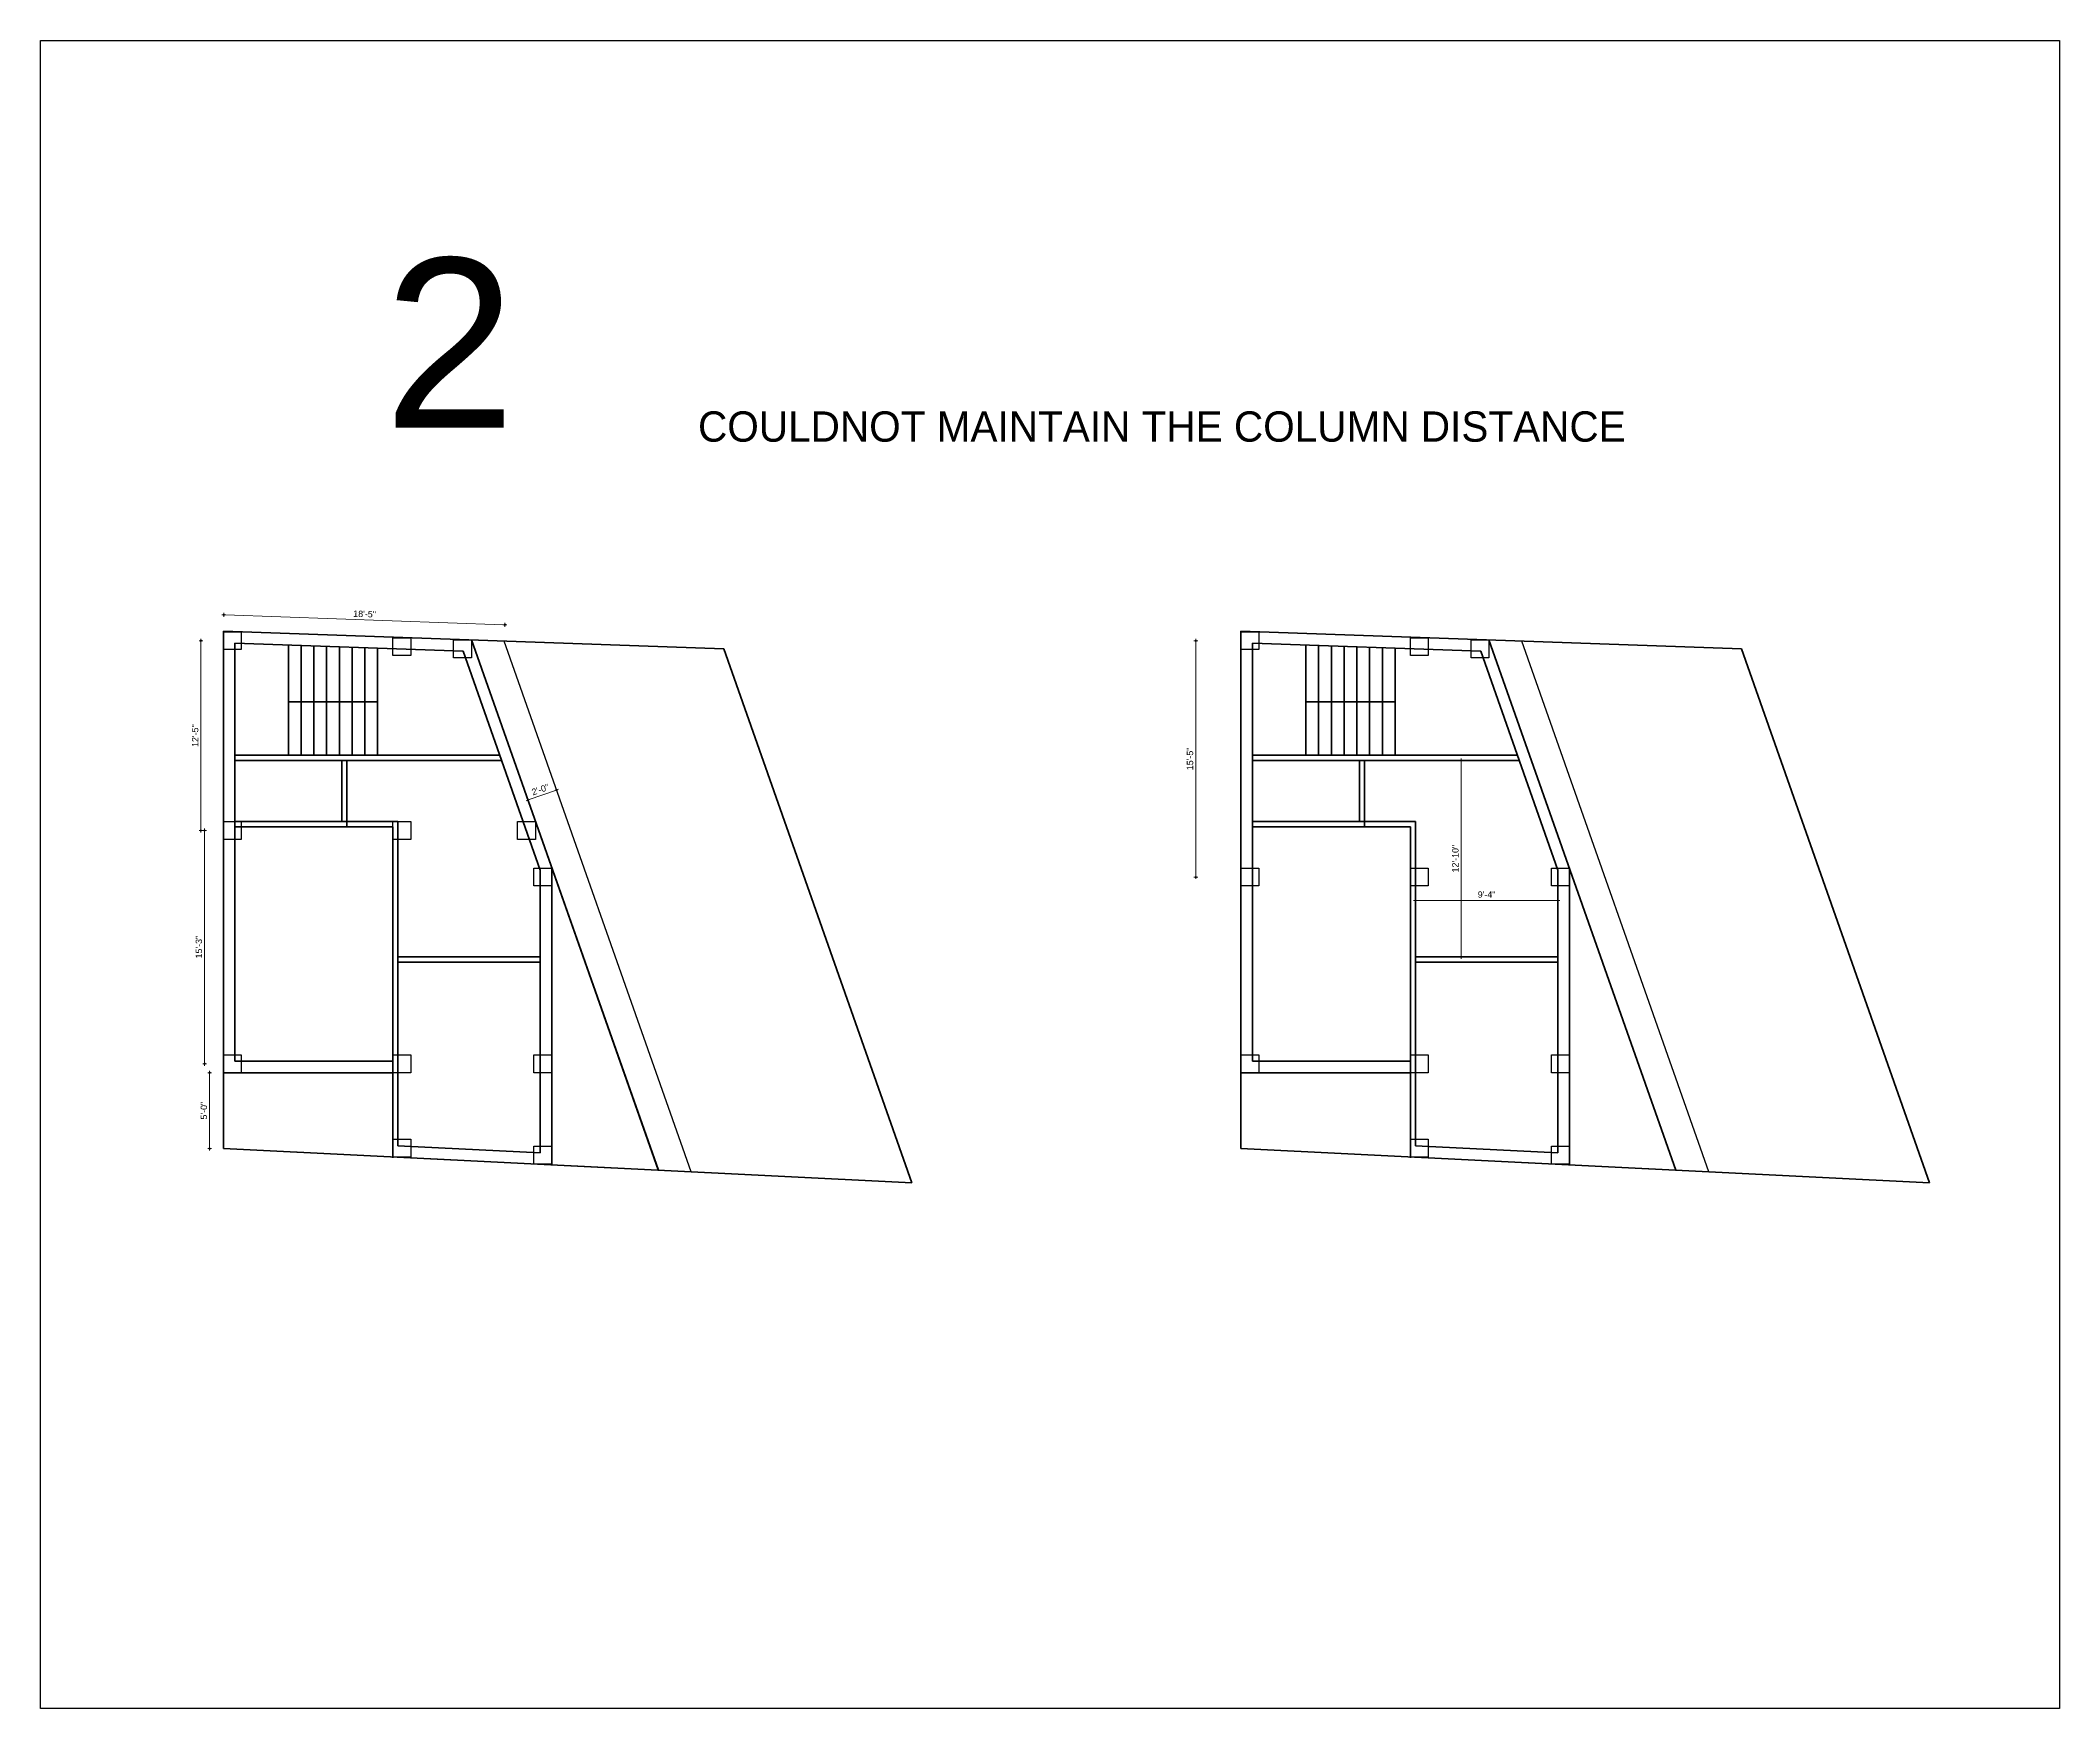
# Model space of a CAD drawing. Header units: inches. Extents: x -4105 to 11866, y -15821 to -3174.
# Drawn here: x 6352 to 7937, y -14420 to -13111 of the extents above; entities that cross this region are included whole.
import ezdxf

# ---------------------------------------------------------------- set-up
doc = ezdxf.new("R2010")
doc.units = ezdxf.units.IN
doc.header["$LTSCALE"] = 0.5
doc.header["$MEASUREMENT"] = 0
doc.header["$PDMODE"] = 66
for name, color, linetype, lineweight in [('Ele', 7, 'Continuous', 30), ('hatch', 9, 'Continuous', 0), ('ns_WALL', 21, 'Continuous', 40), ('Toilet', 7, 'Continuous', 25)]:
    doc.layers.add(name, color=color, linetype=linetype, lineweight=lineweight)
doc.styles.add('arial', font='arial.ttf')
doc.styles.get("Standard").update_dxf_attribs({"font": 'arial.ttf'})
doc.dimstyles.new('S8', dxfattribs={"dimtxt": 5, "dimasz": 1, "dimexe": 6, "dimexo": 18, "dimgap": 1.9375, "dimtad": 1, "dimdec": 0, "dimzin": 3, "dimdsep": 46, "dimlunit": 4, "dimtxsty": 'Standard', "dimblk": 'dot 2', "dimcen": 12, "dimse1": 1, "dimse2": 1, "dimclrd": 1, "dimclre": 1, "dimclrt": 256, "dimadec": 0, "dimazin": 0, "dimtfac": 0.75, "dimtdec": 0, "dimtix": 1, "dimtmove": 1, "dimatfit": 3, "dimldrblk": 'DOT', "dimfxl": 1, "dimtolj": 1, "dimtzin": 0, "dimlwd": 9, "dimlwe": 9, "dimarcsym": 0})

msp = doc.modelspace()

# ---------------------------------------------------------------- texts
at = {"layer": 'Ele', "color": 0, "ltscale": 2, "insert": (7232.4, -13402), "char_height": 23.78, "attachment_point": 2, "style": 'arial'}
msp.add_mtext('{\\fCentury Gothic|b0|i0|c0|p34;COULDNOT MAINTAIN THE COLUMN DISTANCE}', dxfattribs=at)
at = {"layer": 'ns_WALL', "insert": (6621.9, -13281.9), "char_height": 133, "attachment_point": 1}
msp.add_mtext_dynamic_manual_height_columns('2', width=960.88, gutter_width=13.3, heights=[0], dxfattribs=at)

# ---------------------------------------------------------------- blocks, each defined once
blk = doc.blocks.new('dot1')
at = {"layer": 'hatch'}
h = blk.add_hatch(color=256, dxfattribs=at)
edge = h.paths.add_edge_path()
edge.add_arc((0, 0), 1, 0, 360)
for p, q in [((3, 0), (-3, 0)), ((0, 3), (0, -3))]:
    blk.add_line(p, q, dxfattribs=at)
blk.add_circle((0, 0), 1, dxfattribs=at)
blk = doc.blocks.new('dot 2')
at = {"layer": 'hatch', "xscale": 0.5, "yscale": 0.5, "zscale": 0.5}
blk.add_blockref('dot1', (0, 0), dxfattribs=at)
blk = doc.blocks.new('*D593')
at = {"layer": 'Defpoints', "color": 0, "transparency": 16777216}
for p in [(6481.3, -13730.8), (6503, -13730.8), (6503, -13913.8)]:
    blk.add_point(p, dxfattribs=at)
at = {"layer": 'Toilet', "color": 1, "lineweight": 9, "transparency": 16777216}
blk.add_line((6481.3, -13912.8), (6481.3, -13731.8), dxfattribs=at)
for p, rotation in [((6481.3, -13730.8), 90), ((6481.3, -13913.8), 270)]:
    blk.add_blockref('dot 2', p, dxfattribs=dict(at, rotation=rotation))
at = {"layer": 'Toilet', "transparency": 16777216, "insert": (6476.8, -13822.3), "char_height": 5, "attachment_point": 5, "rotation": 90}
blk.add_mtext('\\A1;15\'-3"', dxfattribs=at)
blk = doc.blocks.new('_Dot')
at = {"color": 0, "linetype": 'ByBlock', "lineweight": -2}
blk.add_line((-0.5, 0), (-1, 0), dxfattribs=at)
at = {"color": 0, "linetype": 'ByBlock', "const_width": 0.5}
blk.add_lwpolyline([(-0.25, 0, 1), (0.25, 0, 1)], format="xyb", close=True, dxfattribs=at)
blk = doc.blocks.new('*D594')
at = {"layer": 'Defpoints', "color": 0, "transparency": 16777216}
for p in [(6478.4, -13581.9), (6503, -13581.9), (6503, -13730.8)]:
    blk.add_point(p, dxfattribs=at)
at = {"layer": 'Toilet', "color": 1, "lineweight": 9, "transparency": 16777216}
blk.add_line((6478.4, -13729.8), (6478.4, -13582.9), dxfattribs=at)
for p, rotation in [((6478.4, -13581.9), 90), ((6478.4, -13730.8), 270)]:
    blk.add_blockref('dot 2', p, dxfattribs=dict(at, rotation=rotation))
at = {"layer": 'Toilet', "transparency": 16777216, "insert": (6473.9, -13656.4), "char_height": 5, "attachment_point": 5, "rotation": 90}
blk.add_mtext('\\A1;12\'-5"', dxfattribs=at)
blk = doc.blocks.new('*D595')
at = {"layer": 'Defpoints', "color": 0, "transparency": 16777216}
for p in [(6757.5, -13699), (6763.5, -13715.8), (6740.8, -13723.8)]:
    blk.add_point(p, dxfattribs=at)
at = {"layer": 'Toilet', "color": 1, "lineweight": 9, "transparency": 16777216}
blk.add_line((6735.9, -13706.6), (6756.6, -13699.3), dxfattribs=at)
for p, rotation in [((6757.5, -13699), 19.41503730319384), ((6734.9, -13706.9), 199.4150373031938)]:
    blk.add_blockref('dot 2', p, dxfattribs=dict(at, rotation=rotation))
at = {"layer": 'Toilet', "transparency": 16777216, "insert": (6744.7, -13698.7), "char_height": 5, "attachment_point": 5, "rotation": 19.415}
blk.add_mtext('\\A1;2\'-0"', dxfattribs=at)
blk = doc.blocks.new('*D596')
at = {"layer": 'Defpoints', "color": 0, "transparency": 16777216}
for p in [(6496.4, -13561.6), (6496, -13574.4), (6716.4, -13582.2)]:
    blk.add_point(p, dxfattribs=at)
at = {"layer": 'Toilet', "color": 1, "lineweight": 9, "transparency": 16777216}
blk.add_line((6715.9, -13569.4), (6497.4, -13561.7), dxfattribs=at)
for p, rotation in [((6496.4, -13561.6), 177.9779001232582), ((6716.9, -13569.4), 357.9779001232581)]:
    blk.add_blockref('dot 2', p, dxfattribs=dict(at, rotation=rotation))
at = {"layer": 'Toilet', "transparency": 16777216, "insert": (6606.8, -13561), "char_height": 5, "attachment_point": 5, "rotation": 357.9779}
blk.add_mtext('\\A1;18\'-5"', dxfattribs=at)
blk = doc.blocks.new('*D599')
at = {"layer": 'Defpoints', "color": 0, "transparency": 16777216}
for p in [(7259, -13581.9), (7301.4, -13581.9), (7301.4, -13767.3)]:
    blk.add_point(p, dxfattribs=at)
at = {"layer": 'Toilet', "color": 1, "lineweight": 9, "transparency": 16777216}
blk.add_line((7259, -13766.3), (7259, -13582.9), dxfattribs=at)
for p, rotation in [((7259, -13581.9), 90), ((7259, -13767.3), 270)]:
    blk.add_blockref('dot 2', p, dxfattribs=dict(at, rotation=rotation))
at = {"layer": 'Toilet', "transparency": 16777216, "insert": (7254.5, -13674.6), "char_height": 5, "attachment_point": 5, "rotation": 90}
blk.add_mtext('\\A1;15\'-5"', dxfattribs=at)
blk = doc.blocks.new('*D605')
at = {"layer": 'Defpoints', "color": 0, "transparency": 16777216}
for p in [(6510, -13920.8), (6485.2, -13980.4), (6496, -13980.4)]:
    blk.add_point(p, dxfattribs=at)
at = {"layer": 'Toilet', "color": 1, "lineweight": 9, "transparency": 16777216}
blk.add_line((6485.2, -13921.8), (6485.2, -13979.4), dxfattribs=at)
for p, rotation in [((6485.2, -13920.8), 90), ((6485.2, -13980.4), 270)]:
    blk.add_blockref('dot 2', p, dxfattribs=dict(at, rotation=rotation))
at = {"layer": 'Toilet', "transparency": 16777216, "insert": (6480.7, -13950.6), "char_height": 5, "attachment_point": 5, "rotation": 90}
blk.add_mtext('\\A1;5\'-0"', dxfattribs=at)
blk = doc.blocks.new('*D614')
at = {"layer": 'Defpoints', "color": 0, "transparency": 16777216}
for p in [(7431.4, -13774.3), (7543.1, -13774.3), (7543.1, -13785.6)]:
    blk.add_point(p, dxfattribs=at)
at = {"layer": 'Toilet', "color": 1, "lineweight": 9, "transparency": 16777216}
blk.add_line((7432.4, -13785.6), (7542.1, -13785.6), dxfattribs=at)
at = {"layer": 'Toilet', "color": 1, "lineweight": 9, "transparency": 16777216, "rotation": 180}
blk.add_blockref('dot 2', (7431.4, -13785.6), dxfattribs=at)
at = {"layer": 'Toilet', "color": 1, "lineweight": 9, "transparency": 16777216}
blk.add_blockref('dot 2', (7543.1, -13785.6), dxfattribs=at)
at = {"layer": 'Toilet', "transparency": 16777216, "insert": (7487.2, -13781.1), "char_height": 5, "attachment_point": 5}
blk.add_mtext('\\A1;9\'-4"', dxfattribs=at)
blk = doc.blocks.new('*D615')
at = {"layer": 'Defpoints', "color": 0, "transparency": 16777216}
for p in [(7431.4, -13675.8), (7467.2, -13675.8), (7431.4, -13830)]:
    blk.add_point(p, dxfattribs=at)
at = {"layer": 'Toilet', "color": 1, "lineweight": 9, "transparency": 16777216}
blk.add_line((7467.2, -13829), (7467.2, -13676.8), dxfattribs=at)
for p, rotation in [((7467.2, -13675.8), 90), ((7467.2, -13830), 270)]:
    blk.add_blockref('dot 2', p, dxfattribs=dict(at, rotation=rotation))
at = {"layer": 'Toilet', "transparency": 16777216, "insert": (7462.7, -13752.9), "char_height": 5, "attachment_point": 5, "rotation": 90}
blk.add_mtext('\\A1;12\'-10"', dxfattribs=at)

# ---------------------------------------------------------------- dimensions: what is measured, and where the dimension line sits
at = {"layer": 'Toilet'}
for p1, p2, distance, picture, middle in [((6716.4, -13582.2), (6496, -13574.4), -12.8, '*D596', (6606.8, -13561)), ((6740.8, -13723.8), (6763.5, -13715.8), 17.9, '*D595', (6744.7, -13698.7))]:
    dim = msp.add_aligned_dim(p1=p1, p2=p2, distance=distance, dimstyle='S8', override={"dimfxl": 2, "dimfxlon": 1, "dimarcsym": 1}, dxfattribs=at)
    dim.commit()
    dim.dimension.update_dxf_attribs({"geometry": picture, "text_midpoint": middle})
for base, p1, p2, picture, middle in [((6478.4, -13581.9), (6503, -13730.8), (6503, -13581.9), '*D594', (6473.9, -13656.4)), ((7259, -13581.9), (7301.4, -13767.3), (7301.4, -13581.9), '*D599', (7254.5, -13674.6)), ((7467.2, -13675.8), (7431.4, -13830), (7431.4, -13675.8), '*D615', (7462.7, -13752.9)), ((6481.3, -13730.8), (6503, -13913.8), (6503, -13730.8), '*D593', (6476.8, -13822.3)), ((6485.2, -13980.4), (6510, -13920.8), (6496, -13980.4), '*D605', (6480.7, -13950.6))]:
    dim = msp.add_linear_dim(base=base, p1=p1, p2=p2, angle=90, dimstyle='S8', override={"dimfxl": 2, "dimfxlon": 1, "dimarcsym": 1}, dxfattribs=at)
    dim.commit()
    dim.dimension.update_dxf_attribs({"geometry": picture, "text_midpoint": middle})
dim = msp.add_linear_dim(base=(7543.1, -13785.6), p1=(7431.4, -13774.3), p2=(7543.1, -13774.3), dimstyle='S8', override={"dimfxl": 2, "dimfxlon": 1, "dimarcsym": 1}, dxfattribs=at)
dim.commit()
dim.dimension.update_dxf_attribs({"geometry": '*D614', "text_midpoint": (7487.2, -13781.1)})

# ---------------------------------------------------------------- linework, layer by layer
at = {"layer": 'ns_WALL'}
for p, q in [((6888.7, -13588.3), (6496, -13574.4)), ((6496, -13574.4), (6496, -13980.4)), ((7687.1, -13588.3), (7294.4, -13574.4)), ((7294.4, -13574.4), (7294.4, -13980.4)), ((6684.2, -13590.1), (6505, -13583.8)), ((6505, -13583.8), (6505, -13911.8)), ((6547, -13585.3), (6547, -13671.8)), ((6557, -13585.6), (6557, -13671.8)), ((6567, -13586), (6567, -13671.8)), ((6577, -13586.3), (6577, -13671.8)), ((6587, -13586.7), (6587, -13671.8)), ((6597, -13587), (6597, -13671.8)), ((6607, -13587.4), (6607, -13671.8)), ((6617, -13587.7), (6617, -13671.8)), ((6684.2, -13590.1), (6744.7, -13761.8)), ((6690.6, -13581.3), (6837.3, -13997.3)), ((6888.7, -13588.3), (7036.3, -14007.1)), ((7482.6, -13590.1), (7303.4, -13583.8)), ((7303.4, -13583.8), (7303.4, -13911.8)), ((7345.4, -13585.3), (7345.4, -13671.8)), ((7355.4, -13585.6), (7355.4, -13671.8)), ((7365.4, -13586), (7365.4, -13671.8)), ((7375.4, -13586.3), (7375.4, -13671.8)), ((7385.4, -13586.7), (7385.4, -13671.8)), ((7395.4, -13587), (7395.4, -13671.8)), ((7405.4, -13587.4), (7405.4, -13671.8)), ((7415.4, -13587.7), (7415.4, -13671.8)), ((7482.6, -13590.1), (7543.1, -13761.8)), ((7489, -13581.3), (7635.7, -13997.3)), ((7687.1, -13588.3), (7834.7, -14007.1)), ((6617, -13629.8), (6547, -13629.8)), ((7415.4, -13629.8), (7345.4, -13629.8)), ((6713, -13671.8), (6505, -13671.8)), ((7511.4, -13671.8), (7303.4, -13671.8)), ((6714.4, -13675.8), (6505, -13675.8)), ((6589, -13675.8), (6589, -13723.8)), ((6593, -13675.8), (6593, -13727.8)), ((7512.8, -13675.8), (7303.4, -13675.8)), ((7387.4, -13675.8), (7387.4, -13723.8)), ((7391.4, -13675.8), (7391.4, -13727.8)), ((6633, -13723.8), (6505, -13723.8)), ((6629, -13727.8), (6505, -13727.8)), ((6629, -13727.8), (6629, -13987.5)), ((6633, -13723.8), (6633, -13978.2)), ((7431.4, -13723.8), (7303.4, -13723.8)), ((7427.4, -13727.8), (7303.4, -13727.8)), ((7427.4, -13727.8), (7427.4, -13987.5)), ((7431.4, -13723.8), (7431.4, -13978.2)), ((6744.7, -13761.8), (6744.7, -13983.7)), ((6753.7, -13760.3), (6753.7, -13993.1)), ((7543.1, -13761.8), (7543.1, -13983.7)), ((7552.1, -13760.3), (7552.1, -13993.1)), ((6633, -13830), (6744.7, -13830)), ((7431.4, -13830), (7543.1, -13830)), ((6633, -13834), (6744.7, -13834)), ((7431.4, -13834), (7543.1, -13834)), ((6496, -13920.8), (6629, -13920.8)), ((6505, -13911.8), (6629, -13911.8)), ((7294.4, -13920.8), (7427.4, -13920.8)), ((7303.4, -13911.8), (7427.4, -13911.8)), ((6496, -13980.4), (7036.3, -14007.1)), ((6633, -13978.2), (6744.7, -13983.7)), ((7294.4, -13980.4), (7834.7, -14007.1)), ((7431.4, -13978.2), (7543.1, -13983.7))]:
    msp.add_line(p, q, dxfattribs=at)
at = {"layer": 'Toilet'}
for p, q in [((6716.4, -13582.2), (6496, -13574.4)), ((6496, -13574.4), (6496, -13980.4)), ((7514.8, -13582.2), (7294.4, -13574.4)), ((7294.4, -13574.4), (7294.4, -13980.4)), ((6837.2, -13997.3), (6690.6, -13581.3)), ((6863.1, -13998.5), (6716.4, -13582.2)), ((7635.6, -13997.3), (7489, -13581.3)), ((7661.5, -13998.5), (7514.8, -13582.2)), ((6496, -13980.4), (6863.1, -13998.5)), ((7294.4, -13980.4), (7661.5, -13998.5))]:
    msp.add_line(p, q, dxfattribs=at)
for points in [[(6352.4, -13111), (7936.8, -13111), (7936.8, -14419.7), (6352.4, -14419.7)], [(6496, -13574.9), (6510, -13574.9), (6510, -13588.9), (6496, -13588.9)], [(7294.4, -13574.9), (7308.4, -13574.9), (7308.4, -13588.9), (7294.4, -13588.9)], [(6629, -13579.6), (6643, -13579.6), (6643, -13593.6), (6629, -13593.6)], [(6676.6, -13581.3), (6690.6, -13581.3), (6690.6, -13595.3), (6676.6, -13595.3)], [(7427.4, -13579.6), (7441.4, -13579.6), (7441.4, -13593.6), (7427.4, -13593.6)], [(7475, -13581.3), (7489, -13581.3), (7489, -13595.3), (7475, -13595.3)], [(6496, -13723.8), (6510, -13723.8), (6510, -13737.8), (6496, -13737.8)], [(6629, -13723.8), (6643, -13723.8), (6643, -13737.8), (6629, -13737.8)], [(6726.8, -13723.8), (6740.8, -13723.8), (6740.8, -13737.8), (6726.8, -13737.8)], [(6739.7, -13760.3), (6753.7, -13760.3), (6753.7, -13774.3), (6739.7, -13774.3)], [(7294.4, -13760.3), (7308.4, -13760.3), (7308.4, -13774.3), (7294.4, -13774.3)], [(7427.4, -13760.3), (7441.4, -13760.3), (7441.4, -13774.3), (7427.4, -13774.3)], [(7538.1, -13760.3), (7552.1, -13760.3), (7552.1, -13774.3), (7538.1, -13774.3)], [(6496, -13906.8), (6510, -13906.8), (6510, -13920.8), (6496, -13920.8)], [(6629, -13906.8), (6643, -13906.8), (6643, -13920.8), (6629, -13920.8)], [(6739.7, -13906.8), (6753.7, -13906.8), (6753.7, -13920.8), (6739.7, -13920.8)], [(7294.4, -13906.8), (7308.4, -13906.8), (7308.4, -13920.8), (7294.4, -13920.8)], [(7427.4, -13906.8), (7441.4, -13906.8), (7441.4, -13920.8), (7427.4, -13920.8)], [(7538.1, -13906.8), (7552.1, -13906.8), (7552.1, -13920.8), (7538.1, -13920.8)], [(6629, -13973), (6643, -13973), (6643, -13987), (6629, -13987)], [(7427.4, -13973), (7441.4, -13973), (7441.4, -13987), (7427.4, -13987)], [(6739.7, -13978.5), (6753.7, -13978.5), (6753.7, -13992.5), (6739.7, -13992.5)], [(7538.1, -13978.5), (7552.1, -13978.5), (7552.1, -13992.5), (7538.1, -13992.5)]]:
    msp.add_lwpolyline(points, close=True, dxfattribs=at)

msp.set_redraw_order([(e.dxf.handle, doc.entitydb.next_handle()) for e in msp.query("TEXT MTEXT ATTDEF DIMENSION ARC_DIMENSION")])  # texts and dimensions are drawn at this point

doc.saveas('drawing.dxf')
